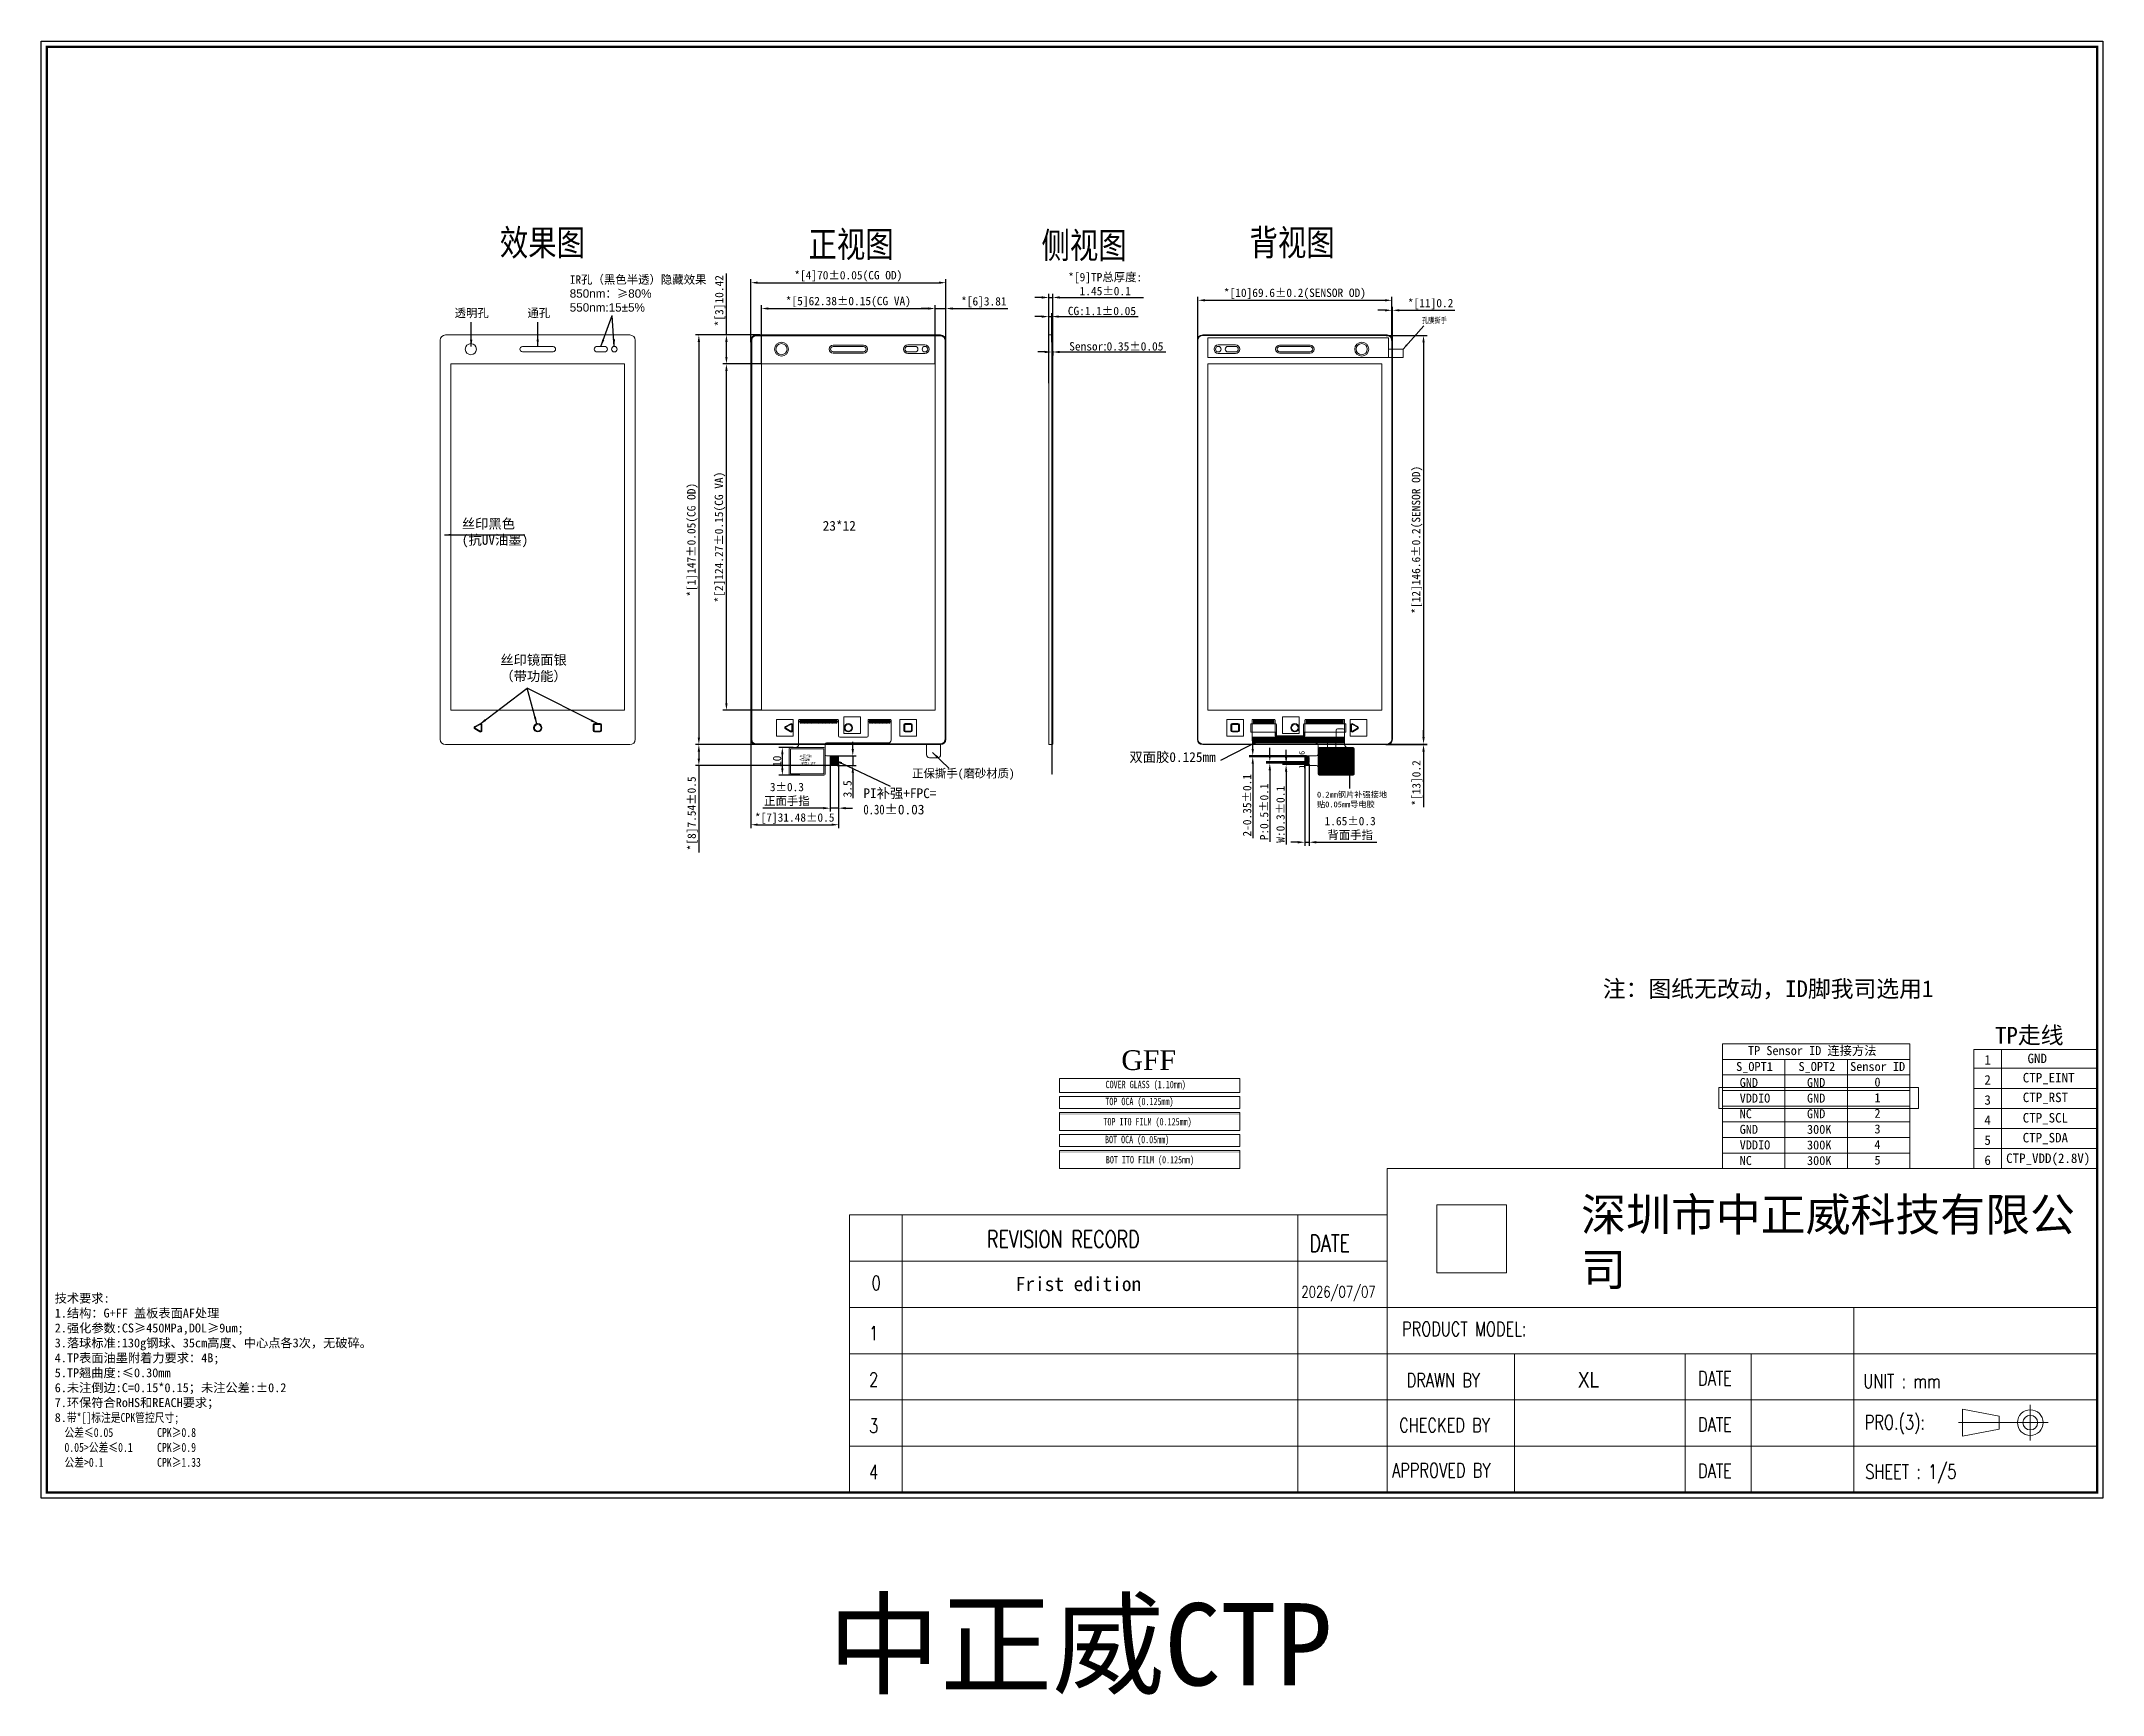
# Model space of a CAD drawing. Header units: inches. Extents: x 4091 to 6273, y -6229 to -5636.
# Drawn here: x 4091 to 4831, y -6229 to -5636 of the extents above; entities that cross this region are included whole.
import ezdxf

# ---------------------------------------------------------------- set-up
doc = ezdxf.new("R2010")
doc.units = ezdxf.units.IN
doc.header["$LTSCALE"] = 0.5
doc.header["$MEASUREMENT"] = 0
doc.header["$PDMODE"] = 35
doc.layers.get('0').update_dxf_attribs({"lineweight": 0})
doc.layers.get('Defpoints').update_dxf_attribs({"lineweight": 0})
for name, color, linetype, lineweight in [('COVER LENS', 6, 'Continuous', 0), ('DIM', 4, 'Continuous', 0), ('FPC', 35, 'Continuous', 0), ('SENSOR', 7, 'Continuous', 0), ('保护膜', 5, 'Continuous', 0)]:
    doc.layers.add(name, color=color, linetype=linetype, lineweight=lineweight)
doc.layers.add('OUTLINE', color=5, linetype='Continuous')
doc.styles.add('ROMANC', font='romanc.shx', dxfattribs={"bigfont": 'gbcbig.shx'})
doc.styles.get("Standard").update_dxf_attribs({"font": ''})
doc.styles.add('STYLE1', font='')
doc.styles.add('Times New Roman', font='times.ttf')
doc.styles.add('TITLE', font='arial.ttf')
doc.styles.add('仿宋', font='', dxfattribs={"height": 2.5})
doc.styles.add('宋体', font='', dxfattribs={"width": 0.8, "height": 3.5})
doc.styles.add('常规', font='')
doc.styles.get('Standard').set_extended_font_data('SimSun')
doc.styles.get('STYLE1').set_extended_font_data('SimSun')
doc.styles.get('仿宋').set_extended_font_data('FangSong_GB2312')
doc.styles.get('宋体').set_extended_font_data('SimSun')
doc.styles.get('常规').set_extended_font_data('SimSun')
doc.dimstyles.new('ISO-25-3.0', dxfattribs={"dimtxt": 3, "dimasz": 2.5, "dimexe": 1.25, "dimexo": 0, "dimgap": 0.4, "dimtad": 1, "dimdsep": 46, "dimtxsty": 'Standard', "dimcen": 2.5, "dimadec": 0, "dimazin": 0, "dimtfac": 1, "dimtmove": 0, "dimatfit": 3, "dimfxl": 1, "dimarcsym": 0})
doc.dimstyles.new('研发标准', dxfattribs={"dimtxt": 2.5, "dimasz": 2, "dimexe": 0.2, "dimexo": 0.2, "dimtad": 1, "dimzin": 1, "dimdsep": 46, "dimtxsty": '仿宋', "dimcen": 1, "dimclrd": 3, "dimclre": 3, "dimclrt": 3, "dimazin": 0, "dimtm": 1e-09, "dimtfac": 0.7, "dimtmove": 0, "dimatfit": 3, "dimfxl": 0.5, "dimtolj": 1, "dimlwd": 15, "dimlwe": 15, "dimarcsym": 0})
picture_1 = doc.add_image_def('image1.png', size_in_pixel=(78, 76))

msp = doc.modelspace()

# ---------------------------------------------------------------- texts
at = {"style": 'ROMANC', "width": 0.75}
for s, height, p in [('REVISION RECORD', 6.108118, (4430.1323, -6068.8999)), ('DATE', 6.10812, (4545.8844, -6070.4453)), ('0', 5.0901, (4388.6861, -6084.1488)), ('1', 5.0901, (4387.781, -6102.1623)), ('PRODUCT MODEL:', 5.090098, (4579.0854, -6100.6285)), ('2', 5.0901, (4387.781, -6118.7664)), ('DRAWN BY', 5.0901, (4580.7386, -6119.0094)), ('DATE', 5.0901, (4685.3459, -6118.3377)), ('UNIT : mm', 5.0901, (4744.6301, -6119.3614)), ('3', 5.0901, (4387.781, -6135.3706)), ('CHECKED BY', 5.0901, (4578.0607, -6135.148)), ('DATE', 5.0901, (4685.3459, -6134.9419)), ('PRO.(3):', 5.0901, (4745.1933, -6134.1542)), ('4', 5.0901, (4387.781, -6151.9748)), ('APPROVED BY', 5.090098, (4575.493, -6151.3582)), ('DATE', 5.0901, (4685.3459, -6151.5461)), ('SHEET : 1/5', 5.090098, (4745.3523, -6151.8325))]:
    msp.add_text(s, height=height, dxfattribs=at).set_placement(p)
at = {"color": 1, "style": 'ROMANC', "width": 0.75}
msp.add_text('2026/07/07', height=4.07208, dxfattribs=at).set_placement((4542.9338, -6086.8133))
at = {"color": 4, "lineweight": 0, "char_height": 7.785361, "width": 88.780538, "attachment_point": 1, "style": '宋体'}
for s, insert in [('{\\H1.2x;效果图}', (4255.2134, -5703.5679)), ('{\\H1.2x;正视图}', (4366.0158, -5704.1621)), ('{\\fSimSun|b0|i0|c134|p2;\\H1.2x;侧视图}', (4449.6634, -5704.5335)), ('{\\fSimSun|b0|i0|c134|p2;\\H1.2x;背视图}', (4524.3389, -5703.5394))]:
    msp.add_mtext(s, dxfattribs=dict(at, insert=insert))
at = {"color": 1, "insert": (4586.2305, -5735.118), "char_height": 2, "attachment_point": 1, "style": '宋体'}
msp.add_mtext('孔膜撕手', dxfattribs=at)
at = {"color": 254, "lineweight": 0, "insert": (4488.1353, -6001.671), "char_height": 7.0875, "attachment_point": 5, "style": 'Times New Roman'}
msp.add_mtext('GFF', dxfattribs=at)
at = {"color": 232, "lineweight": 0, "insert": (4487.0627, -6010.7125), "char_height": 2.646, "width": 64.680525, "attachment_point": 5, "style": '宋体'}
msp.add_mtext('COVER GLASS (1.10mm)', dxfattribs=at)
at = {"color": 52, "lineweight": 0, "char_height": 2.646, "width": 64.680525, "attachment_point": 5, "style": '宋体'}
for s, insert in [('TOP OCA (0.125mm)', (4484.8246, -6016.8034)), ('BOT OCA (0.05mm)', (4483.9973, -6030.4582))]:
    msp.add_mtext(s, dxfattribs=dict(at, insert=insert))
at = {"color": 181, "lineweight": 0, "char_height": 2.646, "width": 64.680525, "attachment_point": 5, "style": '宋体'}
for s, insert in [('TOP ITO FILM (0.125mm)', (4487.7368, -6024.062)), ('BOT ITO FILM (0.125mm)', (4488.6127, -6037.7168))]:
    msp.add_mtext(s, dxfattribs=dict(at, insert=insert))
at = {"color": 1, "insert": (4440.422, -6079.3993), "char_height": 5.090098, "width": 65.742149, "attachment_point": 1, "style": 'ROMANC'}
msp.add_mtext('{\\fSimSun|b0|i0|c134|p54;Frist edition}', dxfattribs=at)
at = {"color": 4, "lineweight": 0, "insert": (4095.4542, -6085.4286), "char_height": 3.213, "width": 154.485786, "attachment_point": 1}
msp.add_mtext('技术要求:\\P1.结构：G+FF 盖板表面AF处理\\P2.强化参数:CS≥{\\C1;450}MPa,DOL≥{\\C1;9}um;\\P3.落球标准:{\\C1;130}g钢球、{\\C1;35}cm高度、中心点各3次，无破碎。\\P4.TP表面油墨附着力要求：4B;\\P5.TP翘曲度:≤0.30mm\\P6.未注倒边:C=0.15*0.15；未注公差:±0.2\\P7.环保符合RoHS和REACH要求；\\P8.{\\fSimSun|b0|i0|c134|p2;\\W0.8;\\C256;带\\C1;*[]\\C256;标注是CPK管控尺寸;\\P\\C4;  公差≤0.05         CPK≥0.8\\P  0.05>公差≤0.1     CPK≥0.9      \\P  公差>0.1           CPK≥1.33}', dxfattribs=at)
at = {"style": 'TITLE', "width": 0.8, "flags": 8}
msp.add_attdef('XL', (4642.2308, -6119.1391), 'RH.L', height=5.5984, dxfattribs=at)
at = {"layer": 'DIM', "style": '宋体'}
for s, height, p in [('TP走线', 6.01051, (4791.9584, -5995.683)), ('1', 3.4161, (4788.1188, -6003.2197)), ('GND', 3.41608, (4803.6093, -6002.7079)), ('2', 3.4161, (4788.1188, -6010.4216)), ('CTP_EINT', 3.41608, (4801.8949, -6009.6244)), ('3', 3.4161, (4788.1188, -6017.6234)), ('CTP_RST', 3.41608, (4801.8941, -6016.6937)), ('4', 3.4161, (4788.1188, -6024.8252)), ('CTP_SCL', 3.41608, (4801.8758, -6024.0187)), ('5', 3.4161, (4788.1188, -6032.027)), ('CTP_SDA', 3.41608, (4801.871, -6031.1589)), ('6', 3.4161, (4788.1188, -6039.2288)), ('CTP_VDD(2.8V)', 3.416085, (4795.9266, -6038.5383))]:
    msp.add_text(s, height=height, dxfattribs=at).set_placement(p)
at = {"layer": 'DIM', "color": 1, "attachment_point": 1}
for s, insert, char_height, width in [('IR{\\fMicrosoft YaHei|b0|i0|c134|p34;孔（黑色半透）隐藏效果\\fArial|b0|i0|c134|p34;\\P\\fArial|b0|i0|c162|p34;850nm\\fMicrosoft YaHei|b0|i0|c134|p34;：}≥{\\fArial|b0|i0|c0|p34;80\\fArial|b0|i0|c162|p34;%\\fArial|b0|i0|c134|p34;\\P\\fArial|b0|i0|c162|p34;550nm:1\\fArial|b0|i0|c0|p34;5%%P5\\fArial|b0|i0|c162|p34;%}', (4280.3196, -5719.9963), 3, 48.742583), ('丝印黑色\\P(抗UV油墨)', (4241.5838, -5807.3397), 3.5, 26.362633), ('23*12', (4371.1197, -5808.1042), 3.5, 26.362633), ('丝印镜面银\\P（带功能）', (4255.3867, -5856.231), 3.5, 39.071469), ('双面胶0.125mm', (4481.2224, -5891.1117), 3.5, 39.071469), ('\\A1;{\\fSimSun|b0|i0|c134|p2;PI补强+FPC=\\P\\W0.8;0.30\\A0;\\W1;±0.03}', (4385.7364, -5904.0969), 3.5, 39.071469)]:
    msp.add_mtext(s, dxfattribs=dict(at, insert=insert, char_height=char_height, width=width))
at = {"layer": 'DIM', "color": 4, "char_height": 3, "attachment_point": 1}
for s, insert in [('透明孔', (4238.9773, -5731.9991)), ('通孔', (4265.1179, -5731.9991))]:
    msp.add_mtext_dynamic_manual_height_columns(s, width=32.273686, gutter_width=1, heights=[0], dxfattribs=dict(at, insert=insert))
at = {"layer": 'DIM', "color": 1, "insert": (4403.2237, -5897.2238), "char_height": 3, "attachment_point": 1}
msp.add_mtext_dynamic_manual_height_columns('正保撕手(磨砂材质)', width=39.077267, gutter_width=1, heights=[0], dxfattribs=at)
at = {"layer": 'DIM', "color": 1, "char_height": 2, "attachment_point": 1, "rotation": 90}
for s, insert in [('6', (4542.1241, -5892.0861)), ('1', (4542.1241, -5897.0472))]:
    msp.add_mtext_dynamic_manual_height_columns(s, width=32.273686, gutter_width=1, heights=[0], dxfattribs=dict(at, insert=insert))
at = {"layer": 'DIM', "insert": (4548.5541, -5905.2757), "char_height": 2.1, "width": 27.321695, "attachment_point": 1}
msp.add_mtext('0.2mm钢片补强接地\\P贴0.05mm导电胶', dxfattribs=at)
at = {"layer": 'DIM', "color": 1, "attachment_point": 1}
for s, insert, char_height, width, style in [('注：图纸无改动，ID脚我司选用1', (4651.1495, -5972.9894), 6, 454.343538, 'STYLE1'), ('VDDIO', (4700.278, -6013.6413), 3.2256, 44.284102, '常规'), ('GND', (4724.4357, -6013.6413), 3.2256, 44.284102, '常规'), ('1', (4748.6461, -6013.4989), 3.2256, 44.284102, '常规')]:
    msp.add_mtext(s, dxfattribs=dict(at, insert=insert, char_height=char_height, width=width, style=style))
at = {"layer": 'DIM', "char_height": 3.2256, "attachment_point": 1, "style": '常规'}
for s, insert, width in [('{\\fSimSun|b1|i0|c134|p2;TP Sensor ID 连接方法}', (4703.2475, -5996.5867), 68.99472), ('S_OPT1', (4699.0041, -6002.2989), 44.284102), ('S_OPT2', (4721.4041, -6002.2989), 44.284102), ('Sensor ID', (4739.9216, -6002.2989), 44.284102), ('VDDIO', (4700.278, -6030.4413), 44.284102), ('GND', (4700.278, -6024.8413), 44.284102), ('300K', (4724.4357, -6024.8413), 44.284102), ('300K', (4724.4357, -6030.4413), 44.284102), ('4', (4748.6461, -6030.2989), 44.284102), ('3', (4748.6461, -6024.6989), 44.284102), ('NC', (4700.278, -6036.0413), 44.284102), ('300K', (4724.4357, -6036.0413), 44.284102), ('5', (4748.6461, -6035.8989), 44.284102)]:
    msp.add_mtext(s, dxfattribs=dict(at, insert=insert, width=width))
at = {"layer": 'DIM', "color": 4, "char_height": 3.2256, "width": 44.284102, "attachment_point": 1, "style": '常规'}
for s, insert in [('GND', (4700.278, -6008.0413)), ('GND', (4724.4357, -6008.0413)), ('0', (4748.6461, -6007.8989)), ('NC', (4700.278, -6019.2413)), ('GND', (4724.4357, -6019.2413)), ('2', (4748.6461, -6019.0989))]:
    msp.add_mtext(s, dxfattribs=dict(at, insert=insert))
at = {"layer": 'DIM', "color": 30, "attachment_point": 1, "style": 'STYLE1'}
for s, insert, char_height, width in [('深圳市中正威科技有限公司', (4643.3746, -6051.127), 11.81313, 181.737415), ('中正威CTP', (4372.9646, -6196.4954), 29.53283, 454.343538)]:
    msp.add_mtext(s, dxfattribs=dict(at, insert=insert, char_height=char_height, width=width))
at = {"layer": 'FPC', "color": 32, "char_height": 0.2, "attachment_point": 1}
for s, insert in [('G', (4363.0473, -5879.9305)), ('K', (4363.5473, -5879.9305)), ('K', (4375.5473, -5879.9305)), ('G', (4376.0473, -5879.9305)), ('G', (4387.985, -5879.9305)), ('K', (4388.485, -5879.9305)), ('G', (4394.985, -5879.9305))]:
    msp.add_mtext_dynamic_manual_height_columns(s, width=0.113103, gutter_width=1, heights=[0], dxfattribs=dict(at, insert=insert))
at = {"layer": 'FPC', "linetype": 'Continuous', "char_height": 0.2, "attachment_point": 3}
for s, insert in [('G', (4525.9599, -5879.9305)), ('K', (4532.4599, -5879.9305)), ('G', (4532.9599, -5879.9305)), ('G', (4544.8976, -5879.9305)), ('K', (4545.3976, -5879.9305)), ('K', (4557.3976, -5879.9305)), ('G', (4557.8976, -5879.9305))]:
    msp.add_mtext_dynamic_manual_height_columns(s, width=0.113103, gutter_width=1, heights=[0], dxfattribs=dict(at, insert=insert))
at = {"layer": 'FPC', "linetype": 'ByBlock', "insert": (4362.7569, -5892.0763), "char_height": 0.78, "width": 22.854, "attachment_point": 1}
msp.add_mtext('IC{\\fSimSun|b0|i0|c134|p2;区点胶\\P+高温胶\\P},{\\fSimSun|b0|i0|c134|p2;总高}1.2MM', dxfattribs=at)

# ---------------------------------------------------------------- blocks, each defined once
blk = doc.blocks.new('*D83')
at = {"layer": 'Defpoints', "color": 0}
for p in [(4336.56, -5751.79), (4349.14, -5751.79), (4349.14, -5876.06)]:
    blk.add_point(p, dxfattribs=at)
at = {"layer": 'DIM', "color": 0, "lineweight": -2}
for p, q in [((4349.14, -5751.79), (4335.31, -5751.79)), ((4336.56, -5873.56), (4336.56, -5754.29)), ((4349.14, -5876.06), (4335.31, -5876.06))]:
    blk.add_line(p, q, dxfattribs=at)
at = {"layer": 'DIM', "color": 0}
for points in [[(4336.15, -5754.29), (4336.98, -5754.29), (4336.56, -5751.79)], [(4336.15, -5873.56), (4336.98, -5873.56), (4336.56, -5876.06)]]:
    blk.add_solid(points, dxfattribs=at)
at = {"layer": 'DIM', "color": 0, "insert": (4334.26, -5813.92), "char_height": 3, "attachment_point": 5, "rotation": 90}
blk.add_mtext('{\\C1;*[2]124.27%%P0.15(CG VA)}', dxfattribs=at)
blk = doc.blocks.new('*D84')
at = {"layer": 'Defpoints', "color": 0}
for p in [(4348.52, -5741.37), (4326.67, -5888.37), (4347.79, -5888.37)]:
    blk.add_point(p, dxfattribs=at)
at = {"layer": 'DIM', "color": 0, "lineweight": -2}
for p, q in [((4348.52, -5741.37), (4325.42, -5741.37)), ((4326.67, -5743.87), (4326.67, -5885.87)), ((4347.79, -5888.37), (4325.42, -5888.37))]:
    blk.add_line(p, q, dxfattribs=at)
at = {"layer": 'DIM', "color": 0}
for points in [[(4326.25, -5743.87), (4327.09, -5743.87), (4326.67, -5741.37)], [(4326.25, -5885.87), (4327.09, -5885.87), (4326.67, -5888.37)]]:
    blk.add_solid(points, dxfattribs=at)
at = {"layer": 'DIM', "color": 0, "insert": (4324.37, -5814.87), "char_height": 3, "attachment_point": 5, "rotation": 90}
blk.add_mtext('{\\C1;*[1]}147%%P0.05(CG OD)', dxfattribs=at)
blk = doc.blocks.new('*D85')
at = {"layer": 'Defpoints', "color": 0}
for p in [(4411.52, -5731.89), (4349.14, -5751.79), (4411.52, -5751.79)]:
    blk.add_point(p, dxfattribs=at)
at = {"layer": 'DIM', "color": 0, "lineweight": -2}
for p, q in [((4349.14, -5751.79), (4349.14, -5730.64)), ((4351.64, -5731.89), (4409.02, -5731.89)), ((4411.52, -5751.79), (4411.52, -5730.64))]:
    blk.add_line(p, q, dxfattribs=at)
at = {"layer": 'DIM', "color": 0}
for points in [[(4351.64, -5731.48), (4351.64, -5732.31), (4349.14, -5731.89)], [(4409.02, -5731.48), (4409.02, -5732.31), (4411.52, -5731.89)]]:
    blk.add_solid(points, dxfattribs=at)
at = {"layer": 'DIM', "color": 0, "insert": (4380.33, -5729.59), "char_height": 3, "attachment_point": 5}
blk.add_mtext('{\\C1;*[5]62.38%%P0.15(CG VA)}', dxfattribs=at)
blk = doc.blocks.new('*D86')
at = {"layer": 'Defpoints', "color": 0}
for p in [(4415.33, -5722.63), (4345.33, -5743.92), (4415.33, -5744.12)]:
    blk.add_point(p, dxfattribs=at)
at = {"layer": 'DIM', "color": 0, "lineweight": -2}
for p, q in [((4345.33, -5743.92), (4345.33, -5721.38)), ((4347.83, -5722.63), (4412.83, -5722.63)), ((4415.33, -5744.12), (4415.33, -5721.38))]:
    blk.add_line(p, q, dxfattribs=at)
at = {"layer": 'DIM', "color": 0}
for points in [[(4347.83, -5722.21), (4347.83, -5723.04), (4345.33, -5722.63)], [(4412.83, -5722.21), (4412.83, -5723.04), (4415.33, -5722.63)]]:
    blk.add_solid(points, dxfattribs=at)
at = {"layer": 'DIM', "color": 0, "insert": (4380.33, -5720.33), "char_height": 3, "attachment_point": 5}
blk.add_mtext('{\\C1;*[4]}70%%P0.05(CG OD)', dxfattribs=at)
blk = doc.blocks.new('*D87')
at = {"layer": 'Defpoints', "color": 0}
for p in [(4415.33, -5731.89), (4415.33, -5744.12), (4411.52, -5751.79)]:
    blk.add_point(p, dxfattribs=at)
at = {"layer": 'DIM', "color": 0, "lineweight": -2}
for p, q in [((4409.02, -5731.89), (4406.52, -5731.89)), ((4411.52, -5751.79), (4411.52, -5730.64)), ((4411.52, -5731.89), (4415.33, -5731.89)), ((4415.33, -5744.12), (4415.33, -5730.64)), ((4417.83, -5731.89), (4437.61, -5731.89))]:
    blk.add_line(p, q, dxfattribs=at)
at = {"layer": 'DIM', "color": 0}
for points in [[(4409.02, -5731.48), (4409.02, -5732.31), (4411.52, -5731.89)], [(4417.83, -5731.48), (4417.83, -5732.31), (4415.33, -5731.89)]]:
    blk.add_solid(points, dxfattribs=at)
at = {"layer": 'DIM', "color": 0, "insert": (4428.97, -5729.64), "char_height": 3, "attachment_point": 5}
blk.add_mtext('{\\C1;*[6]3.81}', dxfattribs=at)
blk = doc.blocks.new('*D88')
at = {"layer": 'Defpoints', "color": 0}
for p in [(4336.56, -5741.37), (4348.52, -5741.37), (4349.14, -5751.79)]:
    blk.add_point(p, dxfattribs=at)
at = {"layer": 'DIM', "color": 0, "lineweight": -2}
for p, q in [((4336.56, -5741.37), (4336.56, -5719.29)), ((4348.52, -5741.37), (4335.31, -5741.37)), ((4336.56, -5749.29), (4336.56, -5743.87)), ((4349.14, -5751.79), (4335.31, -5751.79))]:
    blk.add_line(p, q, dxfattribs=at)
at = {"layer": 'DIM', "color": 0}
for points in [[(4336.15, -5743.87), (4336.98, -5743.87), (4336.56, -5741.37)], [(4336.15, -5749.29), (4336.98, -5749.29), (4336.56, -5751.79)]]:
    blk.add_solid(points, dxfattribs=at)
at = {"layer": 'DIM', "color": 0, "insert": (4334.31, -5729.08), "char_height": 3, "attachment_point": 5, "rotation": 90}
blk.add_mtext('{\\C1;*[3]10.42}', dxfattribs=at)
blk = doc.blocks.new('*D89')
at = {"layer": 'Defpoints', "color": 0}
for p in [(4575.42, -5728.93), (4505.82, -5743.49), (4575.42, -5743.33)]:
    blk.add_point(p, dxfattribs=at)
at = {"layer": 'DIM', "color": 0, "lineweight": -2}
for p, q in [((4505.82, -5743.49), (4505.82, -5727.68)), ((4508.32, -5728.93), (4572.92, -5728.93)), ((4575.42, -5743.33), (4575.42, -5727.68))]:
    blk.add_line(p, q, dxfattribs=at)
at = {"layer": 'DIM', "color": 0}
for points in [[(4508.32, -5728.52), (4508.32, -5729.35), (4505.82, -5728.93)], [(4572.92, -5728.52), (4572.92, -5729.35), (4575.42, -5728.93)]]:
    blk.add_solid(points, dxfattribs=at)
at = {"layer": 'DIM', "color": 0, "insert": (4540.62, -5726.63), "char_height": 3, "attachment_point": 5}
blk.add_mtext('{\\C1;*[10]}69.6%%P0.2(SENSOR OD)', dxfattribs=at)
blk = doc.blocks.new('*D90')
at = {"layer": 'Defpoints', "color": 0}
for p in [(4573.38, -5741.57), (4573.53, -5888.17), (4586.8, -5888.17)]:
    blk.add_point(p, dxfattribs=at)
at = {"layer": 'DIM', "color": 0, "lineweight": -2}
for p, q in [((4573.38, -5741.57), (4588.05, -5741.57)), ((4586.8, -5744.07), (4586.8, -5885.67)), ((4573.53, -5888.17), (4588.05, -5888.17))]:
    blk.add_line(p, q, dxfattribs=at)
at = {"layer": 'DIM', "color": 0}
for points in [[(4586.38, -5744.07), (4587.21, -5744.07), (4586.8, -5741.57)], [(4586.38, -5885.67), (4587.21, -5885.67), (4586.8, -5888.17)]]:
    blk.add_solid(points, dxfattribs=at)
at = {"layer": 'DIM', "color": 0, "insert": (4584.5, -5814.87), "char_height": 3, "attachment_point": 5, "rotation": 90}
blk.add_mtext('{\\C1;*[12]}146.6%%P0.2(SENSOR OD)', dxfattribs=at)
blk = doc.blocks.new('*D91')
at = {"layer": 'Defpoints', "color": 0}
for p in [(4575.62, -5732.53), (4575.42, -5743.33), (4575.62, -5743.27)]:
    blk.add_point(p, dxfattribs=at)
at = {"layer": 'DIM', "color": 0, "lineweight": -2}
for p, q in [((4572.92, -5732.53), (4570.42, -5732.53)), ((4575.42, -5743.33), (4575.42, -5731.28)), ((4575.42, -5732.53), (4575.62, -5732.53)), ((4575.62, -5743.27), (4575.62, -5731.28)), ((4578.12, -5732.53), (4598.07, -5732.53))]:
    blk.add_line(p, q, dxfattribs=at)
at = {"layer": 'DIM', "color": 0}
for points in [[(4572.92, -5732.11), (4572.92, -5732.94), (4575.42, -5732.53)], [(4578.12, -5732.11), (4578.12, -5732.94), (4575.62, -5732.53)]]:
    blk.add_solid(points, dxfattribs=at)
at = {"layer": 'DIM', "color": 0, "insert": (4589.34, -5730.28), "char_height": 3, "attachment_point": 5}
blk.add_mtext('{\\C1;*[11]}0.2', dxfattribs=at)
blk = doc.blocks.new('*D92')
at = {"layer": 'Defpoints', "color": 0}
for p in [(4573.22, -5888.37), (4573.53, -5888.17), (4586.8, -5888.17)]:
    blk.add_point(p, dxfattribs=at)
at = {"layer": 'DIM', "color": 0, "lineweight": -2}
for p, q in [((4573.22, -5888.37), (4588.05, -5888.37)), ((4573.53, -5888.17), (4588.05, -5888.17)), ((4586.8, -5885.67), (4586.8, -5883.17)), ((4586.8, -5888.17), (4586.8, -5888.37)), ((4586.8, -5890.87), (4586.8, -5910.87))]:
    blk.add_line(p, q, dxfattribs=at)
at = {"layer": 'DIM', "color": 0}
for points in [[(4586.38, -5885.67), (4587.21, -5885.67), (4586.8, -5888.17)], [(4586.38, -5890.87), (4587.21, -5890.87), (4586.8, -5888.37)]]:
    blk.add_solid(points, dxfattribs=at)
at = {"layer": 'DIM', "color": 0, "insert": (4584.55, -5902.15), "char_height": 3, "attachment_point": 5, "rotation": 90}
blk.add_mtext('{\\C1;*[13]}0.2', dxfattribs=at)
blk = doc.blocks.new('*D101')
at = {"layer": 'Defpoints', "color": 0}
for p in [(4453.35, -5734.79), (4452.25, -5743.92), (4453.35, -5743.92)]:
    blk.add_point(p, dxfattribs=at)
at = {"layer": 'DIM', "color": 0, "lineweight": -2}
for p, q in [((4449.75, -5734.79), (4447.25, -5734.79)), ((4452.25, -5743.92), (4452.25, -5733.54)), ((4452.25, -5734.79), (4453.35, -5734.79)), ((4453.35, -5743.92), (4453.35, -5733.54)), ((4455.85, -5734.79), (4484.35, -5734.79))]:
    blk.add_line(p, q, dxfattribs=at)
at = {"layer": 'DIM', "color": 0}
for points in [[(4449.75, -5734.37), (4449.75, -5735.2), (4452.25, -5734.79)], [(4455.85, -5734.37), (4455.85, -5735.2), (4453.35, -5734.79)]]:
    blk.add_solid(points, dxfattribs=at)
at = {"layer": 'DIM', "color": 0, "insert": (4471.35, -5732.78), "char_height": 3, "attachment_point": 5}
blk.add_mtext('CG:1.1%%P0.05', dxfattribs=at)
blk = doc.blocks.new('*D102')
at = {"layer": 'Defpoints', "color": 0}
for p in [(4453.35, -5747.21), (4453.7, -5747.21), (4453.7, -5747.49)]:
    blk.add_point(p, dxfattribs=at)
at = {"layer": 'DIM', "color": 0, "lineweight": -2}
for p, q in [((4450.85, -5747.49), (4448.35, -5747.49)), ((4453.35, -5747.21), (4453.35, -5748.74)), ((4453.35, -5747.49), (4453.7, -5747.49)), ((4453.7, -5747.21), (4453.7, -5748.74)), ((4456.2, -5747.49), (4494.35, -5747.49))]:
    blk.add_line(p, q, dxfattribs=at)
at = {"layer": 'DIM', "color": 0}
for points in [[(4450.85, -5747.07), (4450.85, -5747.91), (4453.35, -5747.49)], [(4456.2, -5747.07), (4456.2, -5747.91), (4453.7, -5747.49)]]:
    blk.add_solid(points, dxfattribs=at)
at = {"layer": 'DIM', "color": 0, "insert": (4476.52, -5745.48), "char_height": 3, "attachment_point": 5}
blk.add_mtext('Sensor{\\fArial|b0|i0|c178|p34;:}0.35%%P0.05', dxfattribs=at)
blk = doc.blocks.new('*D103')
at = {"layer": 'Defpoints', "color": 0}
for p in [(4453.7, -5727.92), (4452.25, -5758.63), (4453.7, -5758.63)]:
    blk.add_point(p, dxfattribs=at)
at = {"layer": 'DIM', "color": 0, "lineweight": -2}
for p, q in [((4452.25, -5758.63), (4452.25, -5726.67)), ((4453.7, -5758.63), (4453.7, -5726.67)), ((4449.75, -5727.92), (4447.25, -5727.92)), ((4452.25, -5727.92), (4453.7, -5727.92)), ((4456.2, -5727.92), (4486.29, -5727.92))]:
    blk.add_line(p, q, dxfattribs=at)
at = {"layer": 'DIM', "color": 0}
for points in [[(4449.75, -5727.5), (4449.75, -5728.34), (4452.25, -5727.92)], [(4456.2, -5727.5), (4456.2, -5728.34), (4453.7, -5727.92)]]:
    blk.add_solid(points, dxfattribs=at)
at = {"layer": 'DIM', "color": 0, "insert": (4472.53, -5723.15), "char_height": 3, "attachment_point": 5}
blk.add_mtext('{\\C1;*[9]}TP总厚{\\A1;\\C1;度}:\\P1.45%%P0.1', dxfattribs=at)
blk = doc.blocks.new('*D93')
at = {"layer": 'Defpoints', "color": 0}
for p in [(4345.33, -5886.3), (4376.81, -5894.93), (4376.81, -5917.14)]:
    blk.add_point(p, dxfattribs=at)
at = {"layer": 'DIM', "color": 0, "lineweight": -2}
for p, q in [((4345.33, -5886.3), (4345.33, -5918.39)), ((4376.81, -5894.93), (4376.81, -5918.39)), ((4347.83, -5917.14), (4374.31, -5917.14))]:
    blk.add_line(p, q, dxfattribs=at)
at = {"layer": 'DIM', "color": 0}
for points in [[(4347.83, -5916.72), (4347.83, -5917.55), (4345.33, -5917.14)], [(4374.31, -5916.72), (4374.31, -5917.55), (4376.81, -5917.14)]]:
    blk.add_solid(points, dxfattribs=at)
at = {"layer": 'DIM', "color": 0, "insert": (4361.07, -5914.89), "char_height": 3, "attachment_point": 5}
blk.add_mtext('{\\C1;*[7]31.48%%P0.5}', dxfattribs=at)
blk = doc.blocks.new('*D94')
at = {"layer": 'Defpoints', "color": 0}
for p in [(4326.67, -5888.37), (4350.27, -5888.37), (4375.96, -5895.92)]:
    blk.add_point(p, dxfattribs=at)
at = {"layer": 'DIM', "color": 0, "lineweight": -2}
for p, q in [((4350.27, -5888.37), (4325.42, -5888.37)), ((4375.96, -5895.92), (4325.42, -5895.92)), ((4326.67, -5890.87), (4326.67, -5893.42)), ((4326.67, -5895.92), (4326.67, -5927.12))]:
    blk.add_line(p, q, dxfattribs=at)
at = {"layer": 'DIM', "color": 0}
for points in [[(4326.25, -5890.87), (4327.09, -5890.87), (4326.67, -5888.37)], [(4326.25, -5893.42), (4327.09, -5893.42), (4326.67, -5895.92)]]:
    blk.add_solid(points, dxfattribs=at)
at = {"layer": 'DIM', "color": 0, "insert": (4324.42, -5913.06), "char_height": 3, "attachment_point": 5, "rotation": 90}
blk.add_mtext('{\\C1;*[8]}7.54%%P0.5', dxfattribs=at)
blk = doc.blocks.new('*D95')
at = {"layer": 'Defpoints', "color": 0}
for p in [(4376.29, -5892.42), (4376.29, -5895.92), (4381.92, -5895.92)]:
    blk.add_point(p, dxfattribs=at)
at = {"layer": 'DIM', "color": 0, "lineweight": -2}
for p, q in [((4381.92, -5889.92), (4381.92, -5887.42)), ((4376.29, -5892.42), (4383.17, -5892.42)), ((4376.29, -5895.92), (4383.17, -5895.92)), ((4381.92, -5892.42), (4381.92, -5895.92)), ((4381.92, -5898.42), (4381.92, -5907.62))]:
    blk.add_line(p, q, dxfattribs=at)
at = {"layer": 'DIM', "color": 0}
for points in [[(4381.5, -5889.92), (4382.34, -5889.92), (4381.92, -5892.42)], [(4381.5, -5898.42), (4382.34, -5898.42), (4381.92, -5895.92)]]:
    blk.add_solid(points, dxfattribs=at)
at = {"layer": 'DIM', "color": 0, "insert": (4380.02, -5904.27), "char_height": 3, "attachment_point": 5, "rotation": 90}
blk.add_mtext('3.5', dxfattribs=at)
blk = doc.blocks.new('*D96')
at = {"layer": 'Defpoints', "color": 0}
for p in [(4373.81, -5895.41), (4376.81, -5894.93), (4376.81, -5911.2)]:
    blk.add_point(p, dxfattribs=at)
at = {"layer": 'DIM', "color": 0, "lineweight": -2}
for p, q in [((4373.81, -5895.41), (4373.81, -5912.45)), ((4376.81, -5894.93), (4376.81, -5912.45)), ((4371.31, -5911.2), (4349.61, -5911.2)), ((4376.81, -5911.2), (4373.81, -5911.2)), ((4379.31, -5911.2), (4381.81, -5911.2))]:
    blk.add_line(p, q, dxfattribs=at)
at = {"layer": 'DIM', "color": 0}
for points in [[(4371.31, -5910.78), (4371.31, -5911.61), (4373.81, -5911.2)], [(4379.31, -5910.78), (4379.31, -5911.61), (4376.81, -5911.2)]]:
    blk.add_solid(points, dxfattribs=at)
at = {"layer": 'DIM', "color": 0, "insert": (4358.28, -5906.27), "char_height": 3, "attachment_point": 5}
blk.add_mtext('3%%p0.3\\P正面手指', dxfattribs=at)
blk = doc.blocks.new('*D97')
at = {"layer": 'Defpoints', "color": 0}
for p in [(4525.49, -5892.42), (4544.28, -5892.77), (4544.79, -5892.42)]:
    blk.add_point(p, dxfattribs=at)
at = {"layer": 'DIM', "color": 0, "lineweight": -2}
for p, q in [((4525.49, -5889.92), (4525.49, -5887.42)), ((4544.79, -5892.42), (4524.24, -5892.42)), ((4544.28, -5892.77), (4524.24, -5892.77)), ((4525.49, -5892.42), (4525.49, -5892.77)), ((4525.49, -5895.27), (4525.49, -5921.97))]:
    blk.add_line(p, q, dxfattribs=at)
at = {"layer": 'DIM', "color": 0}
for points in [[(4525.08, -5889.92), (4525.91, -5889.92), (4525.49, -5892.42)], [(4525.08, -5895.27), (4525.91, -5895.27), (4525.49, -5892.77)]]:
    blk.add_solid(points, dxfattribs=at)
at = {"layer": 'DIM', "color": 0, "insert": (4523.48, -5910.16), "char_height": 3, "attachment_point": 5, "rotation": 90}
blk.add_mtext('2-0.35%%P0.1', dxfattribs=at)
blk = doc.blocks.new('*D98')
at = {"layer": 'Defpoints', "color": 0}
for p in [(4531.61, -5894.57), (4544.28, -5894.57), (4544.28, -5895.07)]:
    blk.add_point(p, dxfattribs=at)
at = {"layer": 'DIM', "color": 0, "lineweight": -2}
for p, q in [((4531.61, -5892.07), (4531.61, -5889.57)), ((4544.28, -5894.57), (4530.36, -5894.57)), ((4544.28, -5895.07), (4530.36, -5895.07)), ((4531.61, -5894.57), (4531.61, -5895.07)), ((4531.61, -5897.57), (4531.61, -5923.32))]:
    blk.add_line(p, q, dxfattribs=at)
at = {"layer": 'DIM', "color": 0}
for points in [[(4531.2, -5892.07), (4532.03, -5892.07), (4531.61, -5894.57)], [(4531.2, -5897.57), (4532.03, -5897.57), (4531.61, -5895.07)]]:
    blk.add_solid(points, dxfattribs=at)
at = {"layer": 'DIM', "color": 0, "insert": (4529.6, -5912.52), "char_height": 3, "attachment_point": 5, "rotation": 90}
blk.add_mtext('P:0.5%%P0.1', dxfattribs=at)
blk = doc.blocks.new('*D99')
at = {"layer": 'Defpoints', "color": 0}
for p in [(4537.47, -5895.27), (4544.28, -5895.27), (4544.47, -5895.57)]:
    blk.add_point(p, dxfattribs=at)
at = {"layer": 'DIM', "color": 0, "lineweight": -2}
for p, q in [((4537.47, -5892.77), (4537.47, -5890.27)), ((4544.28, -5895.27), (4536.22, -5895.27)), ((4544.47, -5895.57), (4536.22, -5895.57)), ((4537.47, -5895.27), (4537.47, -5895.57)), ((4537.47, -5898.07), (4537.47, -5924.23))]:
    blk.add_line(p, q, dxfattribs=at)
at = {"layer": 'DIM', "color": 0}
for points in [[(4537.06, -5892.77), (4537.89, -5892.77), (4537.47, -5895.27)], [(4537.06, -5898.07), (4537.89, -5898.07), (4537.47, -5895.57)]]:
    blk.add_solid(points, dxfattribs=at)
at = {"layer": 'DIM', "color": 0, "insert": (4535.47, -5913.4), "char_height": 3, "attachment_point": 5, "rotation": 90}
blk.add_mtext('W:0.3%%P0.1', dxfattribs=at)
blk = doc.blocks.new('*D100')
at = {"layer": 'Defpoints', "color": 0}
for p in [(4544.13, -5895.72), (4545.78, -5895.57), (4545.78, -5923.43)]:
    blk.add_point(p, dxfattribs=at)
at = {"layer": 'DIM', "color": 0, "lineweight": -2}
for p, q in [((4544.13, -5895.72), (4544.13, -5924.68)), ((4545.78, -5895.57), (4545.78, -5924.68)), ((4541.63, -5923.43), (4539.13, -5923.43)), ((4544.13, -5923.43), (4545.78, -5923.43)), ((4548.28, -5923.43), (4570.09, -5923.43))]:
    blk.add_line(p, q, dxfattribs=at)
at = {"layer": 'DIM', "color": 0}
for points in [[(4541.63, -5923.01), (4541.63, -5923.85), (4544.13, -5923.43)], [(4548.28, -5923.01), (4548.28, -5923.85), (4545.78, -5923.43)]]:
    blk.add_solid(points, dxfattribs=at)
at = {"layer": 'DIM', "color": 0, "insert": (4560.46, -5918.5), "char_height": 3, "attachment_point": 5}
blk.add_mtext('1.65%%P0.3\\P背面手指', dxfattribs=at)
blk = doc.blocks.new('*D104')
at = {"layer": 'Defpoints', "color": 0}
for p in [(4356.64, -5889.37), (4360.51, -5889.37), (4362.87, -5899.37)]:
    blk.add_point(p, dxfattribs=at)
at = {"layer": 'DIM', "color": 0, "lineweight": -2}
for p, q in [((4360.51, -5889.37), (4355.39, -5889.37)), ((4356.64, -5896.87), (4356.64, -5891.87)), ((4362.87, -5899.37), (4355.39, -5899.37))]:
    blk.add_line(p, q, dxfattribs=at)
at = {"layer": 'DIM', "color": 0}
for points in [[(4356.22, -5891.87), (4357.05, -5891.87), (4356.64, -5889.37)], [(4356.22, -5896.87), (4357.05, -5896.87), (4356.64, -5899.37)]]:
    blk.add_solid(points, dxfattribs=at)
at = {"layer": 'DIM', "color": 0, "insert": (4354.74, -5894.37), "char_height": 3, "attachment_point": 5, "rotation": 90}
blk.add_mtext('{\\C1;10}', dxfattribs=at)

# ---------------------------------------------------------------- dimensions: what is measured, and where the dimension line sits
at = {"layer": 'DIM'}
for base, p1, p2, text, picture, middle in [((4336.5645, -5741.3747), (4349.1369, -5751.7907), (4348.5244, -5741.3747), '{\\C1;*[3]<>}', '*D88', (4334.3145, -5729.083)), ((4326.6684, -5888.3747), (4348.5244, -5741.3747), (4347.7872, -5888.3747), '{\\C1;*[1]}<>%%P0.05(CG OD)', '*D84', (4324.3684, -5814.8747)), ((4586.7962, -5888.1747), (4573.3752, -5741.5747), (4573.5308, -5888.1747), '{\\C1;*[12]}<>%%P0.2(SENSOR OD)', '*D90', (4584.4962, -5814.8747)), ((4336.5645, -5751.7907), (4349.1369, -5876.0587), (4349.1369, -5751.7907), '{\\C1;*[2]<>%%P0.15(CG VA)}', '*D83', (4334.2645, -5813.9247)), ((4356.6371, -5889.3747), (4362.8693, -5899.3747), (4360.5076, -5889.3747), '{\\C1;<>}', '*D104', (4354.7371, -5894.3747))]:
    dim = msp.add_linear_dim(base=base, p1=p1, p2=p2, angle=90, text=text, dimstyle='ISO-25-3.0', override={"dimfxl": 0.8}, dxfattribs=at)
    dim.commit()
    dim.dimension.update_dxf_attribs({"geometry": picture, "text_midpoint": middle})
for base, p1, p2, text, override, picture, middle in [((4415.3289, -5722.6269), (4345.3289, -5743.9181), (4415.3289, -5744.1184), '{\\C1;*[4]}<>%%P0.05(CG OD)', {"dimfxl": 0.8}, '*D86', (4380.3289, -5720.3269)), ((4411.5209, -5731.8945), (4349.1369, -5751.7907), (4411.5209, -5751.7907), '{\\C1;*[5]<>%%P0.15(CG VA)}', {"dimfxl": 0.8}, '*D85', (4380.3289, -5729.5945)), ((4415.3289, -5731.8945), (4411.5209, -5751.7907), (4415.3289, -5744.1184), '{\\C1;*[6]<>}', {"dimfxl": 0.8}, '*D87', (4428.9706, -5729.6445)), ((4575.416, -5728.9337), (4505.816, -5743.4886), (4575.416, -5743.3312), '{\\C1;*[10]}<>%%P0.2(SENSOR OD)', {"dimfxl": 0.8}, '*D89', (4540.616, -5726.6337)), ((4453.3496, -5734.7883), (4452.2496, -5743.9193), (4453.3496, -5743.9193), 'CG:<>%%P0.05', {"dimfxl": 0.8}, '*D101', (4471.3496, -5732.78)), ((4575.616, -5732.5253), (4575.416, -5743.3312), (4575.616, -5743.2747), '{\\C1;*[11]}<>', {"dimfxl": 0.8}, '*D91', (4589.341, -5730.2753)), ((4453.6996, -5747.4911), (4453.3496, -5747.2077), (4453.6996, -5747.2077), 'Sensor{\\fArial|b0|i0|c178|p34;:}<>%%P0.05', {"dimdec": 3, "dimfxl": 0.8}, '*D102', (4476.5235, -5745.4827))]:
    dim = msp.add_linear_dim(base=base, p1=p1, p2=p2, text=text, dimstyle='ISO-25-3.0', override=override, dxfattribs=at)
    dim.commit()
    dim.dimension.update_dxf_attribs({"geometry": picture, "text_midpoint": middle})
for base, p1, p2, text, override, picture, middle in [((4453.6996, -5727.92), (4452.2496, -5758.6346), (4453.6996, -5758.6346), '{\\C1;*[9]}TP总厚{\\A1;\\C1;度}:\\P<>%%P0.1', {"dimdec": 3, "dimfxl": 0.8}, '*D103', (4472.5326, -5727.92)), ((4376.8106, -5917.1379), (4345.3289, -5886.2983), (4376.8106, -5894.9274), '{\\C1;*[7]<>%%P0.5}', {"dimfxl": 0.8}, '*D93', (4361.0698, -5917.1379)), ((4376.8106, -5911.1981), (4373.8106, -5895.4087), (4376.8106, -5894.9274), '<>%%p0.3\\P正面手指', {"dimfxl": 0.8}, '*D96', (4358.2776, -5911.1981)), ((4545.7844, -5923.4304), (4544.1344, -5895.7168), (4545.7844, -5895.5668), '<>%%P0.3\\P背面手指', {"dimfxl": 0.8}, '*D100', (4560.4609, -5923.4304))]:
    dim = msp.add_linear_dim(base=base, p1=p1, p2=p2, text=text, dimstyle='ISO-25-3.0', override=override, dxfattribs=at)
    dim.commit()
    dim.dimension.update_dxf_attribs({"geometry": picture, "text_midpoint": middle, "dimtype": 160})
for base, p1, p2, angle, text, picture, middle in [((4326.6684, -5888.3747), (4375.9586, -5895.9168), (4350.2686, -5888.3747), 270, '{\\C1;*[8]}<>%%P0.5', '*D94', (4326.6684, -5913.0597)), ((4525.4924, -5892.4168), (4544.2844, -5892.7668), (4544.7872, -5892.4168), 270, '2-<>%%P0.1', '*D97', (4525.4924, -5910.1597)), ((4531.6127, -5894.5668), (4544.2844, -5895.0668), (4544.2844, -5894.5668), 270, 'P:<>%%P0.1', '*D98', (4531.6127, -5912.5181)), ((4537.4734, -5895.2668), (4544.4711, -5895.5668), (4544.2844, -5895.2668), 270, 'W:<>%%P0.1', '*D99', (4537.4734, -5913.4014)), ((4586.7962, -5888.1747), (4573.2219, -5888.3747), (4573.5308, -5888.1747), 90, '{\\C1;*[13]}<>', '*D92', (4586.7962, -5902.1462))]:
    dim = msp.add_linear_dim(base=base, p1=p1, p2=p2, angle=angle, text=text, dimstyle='ISO-25-3.0', override={"dimfxl": 0.8}, dxfattribs=at)
    dim.commit()
    dim.dimension.update_dxf_attribs({"geometry": picture, "text_midpoint": middle, "dimtype": 160})
dim = msp.add_linear_dim(base=(4381.9197, -5895.9168), p1=(4376.2868, -5892.4168), p2=(4376.2868, -5895.9168), angle=270, dimstyle='ISO-25-3.0', override={"dimfxl": 0.8}, dxfattribs=at)
dim.commit()
dim.dimension.update_dxf_attribs({"geometry": '*D95', "text_midpoint": (4381.9197, -5904.2749), "dimtype": 160})

# ---------------------------------------------------------------- hatches: boundary and pattern name
at = {"lineweight": 0}
for points in [[(4520.8142, -6020.4323), (4456.1337, -6020.4323), (4456.1337, -6021.2947), (4520.8142, -6021.2947)], [(4520.8142, -6034.0871), (4456.1337, -6034.0871), (4456.1337, -6034.9495), (4520.8142, -6034.9495)]]:
    msp.add_hatch(color=3, dxfattribs=at).paths.add_polyline_path(points)
at = {"layer": 'FPC', "linetype": 'Continuous'}
h = msp.add_hatch(dxfattribs=at)
h.set_pattern_fill('ANSI31', color=2)
h.set_pattern_definition([(45, (1255.85326, -1911.20022), (-0.0883883476, 0.0883883476), [])])
edge = h.paths.add_edge_path()
edge.add_line((4558.4587, -5885.7247), (4525.271, -5885.7247))
edge.add_line((4525.271, -5885.7247), (4525.271, -5886.7747))
edge.add_arc((4526.271, -5886.7747), 1, 180, 270)
edge.add_line((4526.271, -5887.7747), (4558.4587, -5887.7747))
edge.add_line((4558.4587, -5887.7747), (4558.4587, -5885.7247))
h = msp.add_hatch(dxfattribs=at)
h.set_pattern_fill('ANSI31', color=256)
h.set_pattern_definition([(45, (556.35518, -2451.11228), (-0.0883883476, 0.0883883476), [])])
edge = h.paths.add_edge_path()
edge.add_arc((4549.416, -5898.8747), 0.5, 180, 270, ccw=False)
edge.add_line((4548.916, -5898.8747), (4548.916, -5889.8747))
edge.add_arc((4549.416, -5889.8747), 0.5, 90, 180, ccw=False)
edge.add_line((4549.416, -5889.3747), (4561.416, -5889.3747))
edge.add_arc((4561.416, -5889.8747), 0.5, 0, 90, ccw=False)
edge.add_line((4561.916, -5889.8747), (4561.916, -5898.8747))
edge.add_arc((4561.416, -5898.8747), 0.5, -90, 0, ccw=False)
edge.add_line((4561.416, -5899.3747), (4549.416, -5899.3747))
h = msp.add_hatch(dxfattribs=at)
h.set_pattern_fill('ANSI31', color=256)
h.set_pattern_definition([(45, (608.72892, -2451.11228), (-0.0883883476, 0.0883883476), [])])
h.paths.add_polyline_path([(4376.8106, -5892.6168, 0.41421356), (4376.6106, -5892.4168), (4373.8106, -5892.4168), (4373.8106, -5895.9168), (4376.6106, -5895.9168, 0.41421356), (4376.8106, -5895.7168)])

# ---------------------------------------------------------------- linework, layer by layer
for points in [[(4574.2471, -5749.476), (4579.427, -5749.476), (4579.427, -5746.4481), (4574.2471, -5746.4481)], [(4354.4862, -5885.3422), (4360.4862, -5885.3422), (4360.4862, -5879.3422), (4354.4862, -5879.3422)], [(4378.7362, -5884.4247), (4384.7362, -5884.4247), (4384.7362, -5878.4247), (4378.7362, -5878.4247)], [(4398.7689, -5885.3422), (4404.7689, -5885.3422), (4404.7689, -5879.3422), (4398.7689, -5879.3422)], [(4522.176, -5885.3422), (4516.176, -5885.3422), (4516.176, -5879.3422), (4522.176, -5879.3422)], [(4542.2087, -5884.4247), (4536.2087, -5884.4247), (4536.2087, -5878.4247), (4542.2087, -5878.4247)], [(4566.4587, -5885.3422), (4560.4587, -5885.3422), (4560.4587, -5879.3422), (4566.4587, -5879.3422)], [(4380.7258, -6057.1593), (4573.7112, -6057.1593), (4573.7112, -6156.7844), (4380.7258, -6156.7844)], [(4780.2794, -6136.5363), (4780.2794, -6126.8728), (4793.4239, -6129.3462), (4793.4239, -6134.0628)]]:
    msp.add_lwpolyline(points, close=True)
at = {"color": 232, "lineweight": 0}
msp.add_lwpolyline([(4456.1337, -6013.2456), (4520.8142, -6013.2456), (4520.8142, -6008.2149), (4456.1337, -6008.2149)], close=True, dxfattribs=at)
at = {"color": 52, "lineweight": 0}
for points in [[(4456.1337, -6014.6829), (4520.8142, -6014.6829), (4520.8142, -6018.9949), (4456.1337, -6018.9949)], [(4456.1337, -6028.3377), (4520.8142, -6028.3377), (4520.8142, -6032.6497), (4456.1337, -6032.6497)]]:
    msp.add_lwpolyline(points, close=True, dxfattribs=at)
at = {"color": 1}
msp.add_lwpolyline([(4692.8087, -6011.4198), (4764.4072, -6011.4198), (4764.4072, -6018.9559), (4692.8087, -6018.9559)], close=True, dxfattribs=at)
at = {"color": 181, "lineweight": 0}
for points in [[(4456.1337, -6026.9003), (4520.8142, -6026.9003), (4520.8142, -6020.4323), (4456.1337, -6020.4323)], [(4456.1337, -6040.5551), (4520.8142, -6040.5551), (4520.8142, -6034.0871), (4456.1337, -6034.0871)]]:
    msp.add_lwpolyline(points, close=True, dxfattribs=at)
for points in [[(4828.5858, -6040.5551), (4573.7112, -6040.5551), (4573.7112, -6156.7844)], [(4380.7258, -6057.1593), (4380.7258, -6156.7844), (4828.5858, -6156.7844), (4380.7258, -6156.7844)], [(4399.6905, -6057.1593), (4399.6905, -6156.7844)], [(4541.6185, -6057.1593), (4541.6185, -6156.7844)], [(4573.7112, -6073.7635), (4380.7258, -6073.7635)], [(4828.5858, -6090.3677), (4573.7112, -6090.3677), (4380.7258, -6090.3677)], [(4741.2247, -6090.3677), (4741.2247, -6156.7844)], [(4828.5858, -6106.9719), (4573.7112, -6106.9719), (4380.7258, -6106.9719)], [(4619.4941, -6106.9719), (4619.4941, -6156.7844)], [(4680.6651, -6106.9719), (4680.6651, -6156.7844)], [(4704.3796, -6106.9719), (4704.3796, -6156.7844)], [(4828.5858, -6123.576), (4573.7112, -6123.576), (4380.7258, -6123.576)], [(4828.5858, -6140.1802), (4573.7112, -6140.1802), (4380.7258, -6140.1802)]]:
    msp.add_lwpolyline(points)
at = {"ltscale": 0.025}
for points in [[(4804.5927, -6125.2658), (4804.5927, -6138.1433)], [(4811.0315, -6131.7045), (4778.8047, -6131.7045)]]:
    msp.add_lwpolyline(points, dxfattribs=at)
msp.add_circle((4804.5927, -6131.7045), 4.5991)
at = {"ltscale": 0.5}
msp.add_circle((4804.5927, -6131.7045), 2.6394, dxfattribs=at)
at = {"layer": 'COVER LENS', "lineweight": 0}
for points in [[(4233.8286, -5743.2747), (4233.8286, -5886.4747, 0.41421356), (4235.7286, -5888.3747), (4301.9286, -5888.3747, 0.41421356), (4303.8286, -5886.4747), (4303.8286, -5743.2747, 0.41421356), (4301.9286, -5741.3747), (4235.7286, -5741.3747, 0.41421356)], [(4345.3289, -5743.2747), (4345.3289, -5886.4747, 0.41421356), (4347.2289, -5888.3747), (4413.4289, -5888.3747, 0.41421356), (4415.3289, -5886.4747), (4415.3289, -5743.2747, 0.41421356), (4413.4289, -5741.3747), (4347.2289, -5741.3747, 0.41421356)], [(4575.616, -5743.2747), (4575.616, -5886.4747, -0.41421356), (4573.716, -5888.3747), (4507.516, -5888.3747, -0.41421356), (4505.616, -5886.4747), (4505.616, -5743.2747, -0.41421356), (4507.516, -5741.3747), (4573.716, -5741.3747, -0.41421356)], [(4263.3286, -5747.3747), (4274.3286, -5747.3747, 1), (4274.3286, -5745.5747), (4263.3286, -5745.5747, 1)], [(4290.1386, -5747.4747), (4292.8286, -5747.4747, 1), (4292.8286, -5745.4747), (4290.1386, -5745.4747, 1)], [(4374.8289, -5747.3747), (4385.8289, -5747.3747, 1), (4385.8289, -5745.5747), (4374.8289, -5745.5747, 1)], [(4401.6389, -5747.4747), (4404.3289, -5747.4747, 1), (4404.3289, -5745.4747), (4401.6389, -5745.4747, 1)], [(4519.306, -5747.4747), (4516.616, -5747.4747, -1), (4516.616, -5745.4747), (4519.306, -5745.4747, -1)], [(4546.116, -5747.3747), (4535.116, -5747.3747, -1), (4535.116, -5745.5747), (4546.116, -5745.5747, -1)], [(4246.2477, -5881.9092, 0.57735027), (4246.2477, -5882.7752), (4248.0386, -5883.8092, 0.57735027), (4248.7886, -5883.3762), (4248.7886, -5881.3082, 0.57735027), (4248.0386, -5880.8752)], [(4248.4886, -5881.3082, 0.57735027), (4248.1886, -5881.135), (4246.3977, -5882.169, 0.57735027), (4246.3977, -5882.5154), (4248.1886, -5883.5494, 0.57735027), (4248.4886, -5883.3762)], [(4289.2686, -5883.8422), (4291.2686, -5883.8422, 0.41421356), (4291.7686, -5883.3422), (4291.7686, -5881.3422, 0.41421356), (4291.2686, -5880.8422), (4289.2686, -5880.8422, 0.41421356), (4288.7686, -5881.3422), (4288.7686, -5883.3422, 0.41421356)], [(4289.2686, -5883.5422), (4291.2686, -5883.5422, 0.41421356), (4291.4686, -5883.3422), (4291.4686, -5881.3422, 0.41421356), (4291.2686, -5881.1422), (4289.2686, -5881.1422, 0.41421356), (4289.0686, -5881.3422), (4289.0686, -5883.3422, 0.41421356)], [(4357.7481, -5881.9092, 0.57735027), (4357.7481, -5882.7752), (4359.5389, -5883.8092, 0.57735027), (4360.2889, -5883.3762), (4360.2889, -5881.3082, 0.57735027), (4359.5389, -5880.8752)], [(4359.9889, -5881.3082, 0.57735027), (4359.6889, -5881.135), (4357.8981, -5882.169, 0.57735027), (4357.8981, -5882.5154), (4359.6889, -5883.5494, 0.57735027), (4359.9889, -5883.3762)], [(4400.7689, -5883.8422), (4402.7689, -5883.8422, 0.41421356), (4403.2689, -5883.3422), (4403.2689, -5881.3422, 0.41421356), (4402.7689, -5880.8422), (4400.7689, -5880.8422, 0.41421356), (4400.2689, -5881.3422), (4400.2689, -5883.3422, 0.41421356)], [(4400.7689, -5883.5422), (4402.7689, -5883.5422, 0.41421356), (4402.9689, -5883.3422), (4402.9689, -5881.3422, 0.41421356), (4402.7689, -5881.1422), (4400.7689, -5881.1422, 0.41421356), (4400.5689, -5881.3422), (4400.5689, -5883.3422, 0.41421356)], [(4520.176, -5883.8422), (4518.176, -5883.8422, -0.41421356), (4517.676, -5883.3422), (4517.676, -5881.3422, -0.41421356), (4518.176, -5880.8422), (4520.176, -5880.8422, -0.41421356), (4520.676, -5881.3422), (4520.676, -5883.3422, -0.41421356)], [(4520.176, -5883.5422), (4518.176, -5883.5422, -0.41421356), (4517.976, -5883.3422), (4517.976, -5881.3422, -0.41421356), (4518.176, -5881.1422), (4520.176, -5881.1422, -0.41421356), (4520.376, -5881.3422), (4520.376, -5883.3422, -0.41421356)], [(4563.1969, -5881.9092, -0.57735027), (4563.1969, -5882.7752), (4561.406, -5883.8092, -0.57735027), (4560.656, -5883.3762), (4560.656, -5881.3082, -0.57735027), (4561.406, -5880.8752)], [(4560.956, -5881.3082, -0.57735027), (4561.256, -5881.135), (4563.0469, -5882.169, -0.57735027), (4563.0469, -5882.5154), (4561.256, -5883.5494, -0.57735027), (4560.956, -5883.3762)]]:
    msp.add_lwpolyline(points, format="xyb", close=True, dxfattribs=at)
for points in [[(4453.1996, -5741.3747), (4452.3996, -5741.3747), (4452.2496, -5741.5247), (4452.2496, -5888.2247), (4452.3996, -5888.3747), (4453.1996, -5888.3747), (4453.3496, -5888.2247), (4453.3496, -5741.5247)], [(4237.6366, -5751.7907), (4300.0206, -5751.7907), (4300.0206, -5876.0587), (4237.6366, -5876.0587)], [(4349.1369, -5751.7907), (4411.5209, -5751.7907), (4411.5209, -5876.0587), (4349.1369, -5876.0587)], [(4571.808, -5751.7907), (4509.424, -5751.7907), (4509.424, -5876.0587), (4571.808, -5876.0587)]]:
    msp.add_lwpolyline(points, close=True, dxfattribs=at)
for centre, radius in [((4244.8286, -5746.4747), 2), ((4296.3286, -5746.4747), 1), ((4356.3289, -5746.4747), 2), ((4407.8289, -5746.4747), 1), ((4513.116, -5746.4747), 1), ((4564.616, -5746.4747), 2), ((4268.8286, -5882.3422), 1.5), ((4268.8286, -5882.3422), 1.2), ((4380.3289, -5882.3422), 1.5), ((4380.3289, -5882.3422), 1.2), ((4540.616, -5882.3422), 1.5), ((4540.616, -5882.3422), 1.2)]:
    msp.add_circle(centre, radius, dxfattribs=at)
at = {"layer": 'DIM'}
for p, q in [((4694.143, -5995.7551), (4761.343, -5995.7551)), ((4694.143, -5995.7551), (4694.143, -6040.5551)), ((4694.143, -6001.3551), (4761.343, -6001.3551)), ((4716.543, -6001.3551), (4716.543, -6040.5551)), ((4738.943, -6001.3551), (4738.943, -6040.5551)), ((4761.343, -5995.7551), (4761.343, -6040.5551)), ((4784.3716, -5997.8288), (4784.3716, -6040.5551)), ((4784.3716, -5997.8288), (4828.5858, -5997.8288)), ((4794.3029, -6040.5551), (4794.3029, -5997.8288)), ((4828.5858, -5997.8288), (4828.5858, -6040.5551)), ((4694.143, -6006.9551), (4761.343, -6006.9551)), ((4784.3716, -6004.5461), (4828.5858, -6004.5461)), ((4694.143, -6012.5551), (4761.343, -6012.5551)), ((4784.3716, -6011.7479), (4828.5858, -6011.7479)), ((4784.3716, -6018.9497), (4828.5858, -6018.9497)), ((4694.143, -6023.7551), (4761.343, -6023.7551)), ((4694.143, -6029.3551), (4761.343, -6029.3551)), ((4784.3716, -6026.1515), (4828.5858, -6026.1515)), ((4694.143, -6034.9551), (4761.343, -6034.9551)), ((4784.3716, -6033.3533), (4828.5858, -6033.3533)), ((4694.143, -6040.5551), (4761.343, -6040.5551)), ((4784.3716, -6040.5551), (4828.5858, -6040.5551))]:
    msp.add_line(p, q, dxfattribs=at)
at = {"layer": 'DIM', "color": 4}
msp.add_line((4694.143, -6018.1551), (4761.343, -6018.1551), dxfattribs=at)
at = {"layer": 'FPC', "linetype": 'Continuous'}
for points in [[(4376.8106, -5892.6168), (4376.8106, -5895.7168, -0.41421356), (4376.6106, -5895.9168), (4372.5289, -5895.9168, 0.41421356), (4372.0289, -5896.4168), (4372.0289, -5898.8747, -0.41421356), (4371.5289, -5899.3747), (4359.5289, -5899.3747, -0.41421356), (4359.0289, -5898.8747), (4359.0289, -5889.8747, -0.41421356), (4359.5289, -5889.3747), (4361.4862, -5889.3747, 0.41421356), (4362.4862, -5888.3747), (4362.4862, -5879.5747, -0.41421356), (4362.6862, -5879.3747), (4376.5362, -5879.3747, -0.41421356), (4376.7362, -5879.5747), (4376.7362, -5885.2247, 0.41421356), (4377.2362, -5885.7247), (4386.9239, -5885.7247, 0.41421356), (4387.4239, -5885.2247), (4387.4239, -5879.5747, -0.41421356), (4387.6239, -5879.3747), (4395.4739, -5879.3747, -0.41421356), (4395.6739, -5879.5747), (4395.6739, -5886.7747, -0.41421356), (4394.6739, -5887.7747), (4372.5289, -5887.7747, 0.41421356), (4372.0289, -5888.2747), (4372.0289, -5891.9168, 0.41421356), (4372.5289, -5892.4168), (4376.6106, -5892.4168, -0.41421356)], [(4544.1344, -5892.6168), (4544.1344, -5895.7168, 0.41421356), (4544.3344, -5895.9168), (4548.416, -5895.9168, -0.41421356), (4548.916, -5896.4168), (4548.916, -5898.8747, 0.41421356), (4549.416, -5899.3747), (4561.416, -5899.3747, 0.41421356), (4561.916, -5898.8747), (4561.916, -5889.8747, 0.41421356), (4561.416, -5889.3747), (4559.4587, -5889.3747, -0.41421356), (4558.4587, -5888.3747), (4558.4587, -5879.5747, 0.41421356), (4558.2587, -5879.3747), (4544.4087, -5879.3747, 0.41421356), (4544.2087, -5879.5747), (4544.2087, -5885.2247, -0.41421356), (4543.7087, -5885.7247), (4534.021, -5885.7247, -0.41421356), (4533.521, -5885.2247), (4533.521, -5879.5747, 0.41421356), (4533.321, -5879.3747), (4525.471, -5879.3747, 0.41421356), (4525.271, -5879.5747), (4525.271, -5886.7747, 0.41421356), (4526.271, -5887.7747), (4547.916, -5887.7747, -0.41421356), (4548.916, -5888.7747), (4548.916, -5891.9168, -0.41421356), (4548.416, -5892.4168), (4544.3344, -5892.4168, 0.41421356)], [(4549.416, -5899.3747, -0.41421356), (4548.916, -5898.8747), (4548.916, -5889.8747, -0.41421356), (4549.416, -5889.3747), (4561.416, -5889.3747, -0.41421356), (4561.916, -5889.8747), (4561.916, -5898.8747, -0.41421356), (4561.416, -5899.3747)], [(4552.2743, -5889.3747), (4555.2743, -5889.3747), (4555.2743, -5886.8747, 0.41421356), (4554.7743, -5886.3747), (4552.7743, -5886.3747, 0.41421356), (4552.2743, -5886.8747)]]:
    msp.add_lwpolyline(points, format="xyb", close=True, dxfattribs=at)
at = {"layer": 'FPC', "color": 32}
for points in [[(4362.9862, -5879.9247), (4362.9862, -5879.4747), (4363.2362, -5879.4747), (4363.2362, -5880.6747), (4362.9862, -5880.6747), (4362.9862, -5880.2247), (4362.6362, -5880.2247), (4362.6362, -5879.9247)], [(4363.4862, -5880.6747), (4363.7362, -5880.6747), (4363.7362, -5879.4747), (4363.4862, -5879.4747)], [(4363.9862, -5880.6747), (4364.2362, -5880.6747), (4364.2362, -5879.4747), (4363.9862, -5879.4747)], [(4364.4862, -5880.6747), (4364.7362, -5880.6747), (4364.7362, -5879.4747), (4364.4862, -5879.4747)], [(4364.9862, -5880.6747), (4365.2362, -5880.6747), (4365.2362, -5879.4747), (4364.9862, -5879.4747)], [(4365.4862, -5880.6747), (4365.7362, -5880.6747), (4365.7362, -5879.4747), (4365.4862, -5879.4747)], [(4365.9862, -5880.6747), (4366.2362, -5880.6747), (4366.2362, -5879.4747), (4365.9862, -5879.4747)], [(4366.4862, -5880.6747), (4366.7362, -5880.6747), (4366.7362, -5879.4747), (4366.4862, -5879.4747)], [(4366.9862, -5880.6747), (4367.2362, -5880.6747), (4367.2362, -5879.4747), (4366.9862, -5879.4747)], [(4367.4862, -5880.6747), (4367.7362, -5880.6747), (4367.7362, -5879.4747), (4367.4862, -5879.4747)], [(4367.9862, -5880.6747), (4368.2362, -5880.6747), (4368.2362, -5879.4747), (4367.9862, -5879.4747)], [(4368.4862, -5880.6747), (4368.7362, -5880.6747), (4368.7362, -5879.4747), (4368.4862, -5879.4747)], [(4368.9862, -5880.6747), (4369.2362, -5880.6747), (4369.2362, -5879.4747), (4368.9862, -5879.4747)], [(4369.4862, -5880.6747), (4369.7362, -5880.6747), (4369.7362, -5879.4747), (4369.4862, -5879.4747)], [(4369.9862, -5880.6747), (4370.2362, -5880.6747), (4370.2362, -5879.4747), (4369.9862, -5879.4747)], [(4370.4862, -5880.6747), (4370.7362, -5880.6747), (4370.7362, -5879.4747), (4370.4862, -5879.4747)], [(4370.9862, -5880.6747), (4371.2362, -5880.6747), (4371.2362, -5879.4747), (4370.9862, -5879.4747)], [(4371.4862, -5880.6747), (4371.7362, -5880.6747), (4371.7362, -5879.4747), (4371.4862, -5879.4747)], [(4371.9862, -5880.6747), (4372.2362, -5880.6747), (4372.2362, -5879.4747), (4371.9862, -5879.4747)], [(4372.4862, -5880.6747), (4372.7362, -5880.6747), (4372.7362, -5879.4747), (4372.4862, -5879.4747)], [(4372.9862, -5880.6747), (4373.2362, -5880.6747), (4373.2362, -5879.4747), (4372.9862, -5879.4747)], [(4373.4862, -5880.6747), (4373.7362, -5880.6747), (4373.7362, -5879.4747), (4373.4862, -5879.4747)], [(4373.9862, -5880.6747), (4374.2362, -5880.6747), (4374.2362, -5879.4747), (4373.9862, -5879.4747)], [(4374.4862, -5880.6747), (4374.7362, -5880.6747), (4374.7362, -5879.4747), (4374.4862, -5879.4747)], [(4374.9862, -5880.6747), (4375.2362, -5880.6747), (4375.2362, -5879.4747), (4374.9862, -5879.4747)], [(4375.4862, -5880.6747), (4375.7362, -5880.6747), (4375.7362, -5879.4747), (4375.4862, -5879.4747)], [(4376.2362, -5880.2247), (4376.5862, -5880.2247), (4376.5862, -5879.9247), (4376.2362, -5879.9247), (4376.2362, -5879.4747), (4375.9862, -5879.4747), (4375.9862, -5880.6747), (4376.2362, -5880.6747)], [(4387.9239, -5879.9247), (4387.9239, -5879.4747), (4388.1739, -5879.4747), (4388.1739, -5880.6747), (4387.9239, -5880.6747), (4387.9239, -5880.2247), (4387.5739, -5880.2247), (4387.5739, -5879.9247)], [(4388.4239, -5880.6747), (4388.6739, -5880.6747), (4388.6739, -5879.4747), (4388.4239, -5879.4747)], [(4388.9239, -5880.6747), (4389.1739, -5880.6747), (4389.1739, -5879.4747), (4388.9239, -5879.4747)], [(4389.4239, -5880.6747), (4389.6739, -5880.6747), (4389.6739, -5879.4747), (4389.4239, -5879.4747)], [(4389.9239, -5880.6747), (4390.1739, -5880.6747), (4390.1739, -5879.4747), (4389.9239, -5879.4747)], [(4390.4239, -5880.6747), (4390.6739, -5880.6747), (4390.6739, -5879.4747), (4390.4239, -5879.4747)], [(4390.9239, -5880.6747), (4391.1739, -5880.6747), (4391.1739, -5879.4747), (4390.9239, -5879.4747)], [(4391.4239, -5880.6747), (4391.6739, -5880.6747), (4391.6739, -5879.4747), (4391.4239, -5879.4747)], [(4391.9239, -5880.6747), (4392.1739, -5880.6747), (4392.1739, -5879.4747), (4391.9239, -5879.4747)], [(4392.4239, -5880.6747), (4392.6739, -5880.6747), (4392.6739, -5879.4747), (4392.4239, -5879.4747)], [(4392.9239, -5880.6747), (4393.1739, -5880.6747), (4393.1739, -5879.4747), (4392.9239, -5879.4747)], [(4393.4239, -5880.6747), (4393.6739, -5880.6747), (4393.6739, -5879.4747), (4393.4239, -5879.4747)], [(4393.9239, -5880.6747), (4394.1739, -5880.6747), (4394.1739, -5879.4747), (4393.9239, -5879.4747)], [(4394.4239, -5880.6747), (4394.6739, -5880.6747), (4394.6739, -5879.4747), (4394.4239, -5879.4747)], [(4395.1739, -5880.2247), (4395.5239, -5880.2247), (4395.5239, -5879.9247), (4395.1739, -5879.9247), (4395.1739, -5879.4747), (4394.9239, -5879.4747), (4394.9239, -5880.6747), (4395.1739, -5880.6747)]]:
    msp.add_lwpolyline(points, close=True, dxfattribs=at)
at = {"layer": 'FPC', "linetype": 'Continuous'}
for points in [[(4526.021, -5880.6747), (4525.771, -5880.6747), (4525.771, -5879.4747), (4526.021, -5879.4747)], [(4526.521, -5880.6747), (4526.271, -5880.6747), (4526.271, -5879.4747), (4526.521, -5879.4747)], [(4527.021, -5880.6747), (4526.771, -5880.6747), (4526.771, -5879.4747), (4527.021, -5879.4747)], [(4527.521, -5880.6747), (4527.271, -5880.6747), (4527.271, -5879.4747), (4527.521, -5879.4747)], [(4528.021, -5880.6747), (4527.771, -5880.6747), (4527.771, -5879.4747), (4528.021, -5879.4747)], [(4528.521, -5880.6747), (4528.271, -5880.6747), (4528.271, -5879.4747), (4528.521, -5879.4747)], [(4529.021, -5880.6747), (4528.771, -5880.6747), (4528.771, -5879.4747), (4529.021, -5879.4747)], [(4529.521, -5880.6747), (4529.271, -5880.6747), (4529.271, -5879.4747), (4529.521, -5879.4747)], [(4530.021, -5880.6747), (4529.771, -5880.6747), (4529.771, -5879.4747), (4530.021, -5879.4747)], [(4530.521, -5880.6747), (4530.271, -5880.6747), (4530.271, -5879.4747), (4530.521, -5879.4747)], [(4531.021, -5880.6747), (4530.771, -5880.6747), (4530.771, -5879.4747), (4531.021, -5879.4747)], [(4531.521, -5880.6747), (4531.271, -5880.6747), (4531.271, -5879.4747), (4531.521, -5879.4747)], [(4532.021, -5880.6747), (4531.771, -5880.6747), (4531.771, -5879.4747), (4532.021, -5879.4747)], [(4532.521, -5880.6747), (4532.271, -5880.6747), (4532.271, -5879.4747), (4532.521, -5879.4747)], [(4533.021, -5880.6747), (4532.771, -5880.6747), (4532.771, -5879.4747), (4533.021, -5879.4747)], [(4544.9587, -5880.6747), (4544.7087, -5880.6747), (4544.7087, -5879.4747), (4544.9587, -5879.4747)], [(4545.4587, -5880.6747), (4545.2087, -5880.6747), (4545.2087, -5879.4747), (4545.4587, -5879.4747)], [(4545.9587, -5880.6747), (4545.7087, -5880.6747), (4545.7087, -5879.4747), (4545.9587, -5879.4747)], [(4546.4587, -5880.6747), (4546.2087, -5880.6747), (4546.2087, -5879.4747), (4546.4587, -5879.4747)], [(4546.9587, -5880.6747), (4546.7087, -5880.6747), (4546.7087, -5879.4747), (4546.9587, -5879.4747)], [(4547.4587, -5880.6747), (4547.2087, -5880.6747), (4547.2087, -5879.4747), (4547.4587, -5879.4747)], [(4547.9587, -5880.6747), (4547.7087, -5880.6747), (4547.7087, -5879.4747), (4547.9587, -5879.4747)], [(4548.4587, -5880.6747), (4548.2087, -5880.6747), (4548.2087, -5879.4747), (4548.4587, -5879.4747)], [(4548.9587, -5880.6747), (4548.7087, -5880.6747), (4548.7087, -5879.4747), (4548.9587, -5879.4747)], [(4549.4587, -5880.6747), (4549.2087, -5880.6747), (4549.2087, -5879.4747), (4549.4587, -5879.4747)], [(4549.9587, -5880.6747), (4549.7087, -5880.6747), (4549.7087, -5879.4747), (4549.9587, -5879.4747)], [(4550.4587, -5880.6747), (4550.2087, -5880.6747), (4550.2087, -5879.4747), (4550.4587, -5879.4747)], [(4550.9587, -5880.6747), (4550.7087, -5880.6747), (4550.7087, -5879.4747), (4550.9587, -5879.4747)], [(4551.4587, -5880.6747), (4551.2087, -5880.6747), (4551.2087, -5879.4747), (4551.4587, -5879.4747)], [(4551.9587, -5880.6747), (4551.7087, -5880.6747), (4551.7087, -5879.4747), (4551.9587, -5879.4747)], [(4552.4587, -5880.6747), (4552.2087, -5880.6747), (4552.2087, -5879.4747), (4552.4587, -5879.4747)], [(4552.9587, -5880.6747), (4552.7087, -5880.6747), (4552.7087, -5879.4747), (4552.9587, -5879.4747)], [(4553.4587, -5880.6747), (4553.2087, -5880.6747), (4553.2087, -5879.4747), (4553.4587, -5879.4747)], [(4553.9587, -5880.6747), (4553.7087, -5880.6747), (4553.7087, -5879.4747), (4553.9587, -5879.4747)], [(4554.4587, -5880.6747), (4554.2087, -5880.6747), (4554.2087, -5879.4747), (4554.4587, -5879.4747)], [(4554.9587, -5880.6747), (4554.7087, -5880.6747), (4554.7087, -5879.4747), (4554.9587, -5879.4747)], [(4555.4587, -5880.6747), (4555.2087, -5880.6747), (4555.2087, -5879.4747), (4555.4587, -5879.4747)], [(4555.9587, -5880.6747), (4555.7087, -5880.6747), (4555.7087, -5879.4747), (4555.9587, -5879.4747)], [(4556.4587, -5880.6747), (4556.2087, -5880.6747), (4556.2087, -5879.4747), (4556.4587, -5879.4747)], [(4556.9587, -5880.6747), (4556.7087, -5880.6747), (4556.7087, -5879.4747), (4556.9587, -5879.4747)], [(4557.4587, -5880.6747), (4557.2087, -5880.6747), (4557.2087, -5879.4747), (4557.4587, -5879.4747)], [(4557.9587, -5880.6747), (4557.7087, -5880.6747), (4557.7087, -5879.4747), (4557.9587, -5879.4747)], [(4453.3496, -5898.9593), (4453.4496, -5898.9593), (4453.4496, -5888.1747), (4453.3496, -5888.1747)]]:
    msp.add_lwpolyline(points, close=True, dxfattribs=at)
at = {"layer": 'FPC', "color": 2, "linetype": 'Continuous'}
for points in [[(4555.4587, -5885.7247), (4558.4587, -5885.7247), (4558.4587, -5883.2247, 0.41421356), (4557.9587, -5882.7247), (4555.9587, -5882.7247, 0.41421356), (4555.4587, -5883.2247)], [(4558.4587, -5885.7247), (4525.271, -5885.7247), (4525.271, -5886.7747, 0.41421356), (4526.271, -5887.7747), (4558.4587, -5887.7747)]]:
    msp.add_lwpolyline(points, format="xyb", close=True, dxfattribs=at)
at = {"layer": 'FPC', "color": 0, "linetype": 'Continuous'}
msp.add_lwpolyline([(4371.5289, -5899.3747, 0.41421356), (4372.0289, -5898.8747), (4372.0289, -5889.8747, 0.41421356), (4371.5289, -5889.3747), (4359.5289, -5889.3747, 0.41421356), (4359.0289, -5889.8747), (4359.0289, -5898.8747, 0.41421356), (4359.5289, -5899.3747)], format="xyb", close=True, dxfattribs=at)
msp.add_lwpolyline([(4371.5289, -5898.8747), (4371.5289, -5889.8747), (4359.5289, -5889.8747), (4359.5289, -5898.8747)], close=True, dxfattribs=at)
at = {"layer": 'FPC', "linetype": 'Continuous'}
msp.add_lwpolyline([(4373.8106, -5895.9168), (4373.8106, -5892.4168)], dxfattribs=at)
at = {"layer": 'FPC', "linetype": 'ByBlock', "flags": 128}
for points in [[(4544.2844, -5892.7668), (4545.7844, -5892.7668), (4545.7844, -5893.0668), (4544.2844, -5893.0668)], [(4544.2844, -5892.7668), (4545.7844, -5892.7668), (4545.7844, -5893.0668), (4544.2844, -5893.0668)], [(4544.2844, -5893.2668), (4545.7844, -5893.2668), (4545.7844, -5893.5668), (4544.2844, -5893.5668)], [(4544.2844, -5893.2668), (4545.7844, -5893.2668), (4545.7844, -5893.5668), (4544.2844, -5893.5668)], [(4544.2844, -5893.7668), (4545.7844, -5893.7668), (4545.7844, -5894.0668), (4544.2844, -5894.0668)], [(4544.2844, -5893.7668), (4545.7844, -5893.7668), (4545.7844, -5894.0668), (4544.2844, -5894.0668)], [(4544.2844, -5894.2668), (4544.2844, -5894.5668), (4545.7844, -5894.5668), (4545.7844, -5894.2668)], [(4544.2844, -5894.2668), (4544.2844, -5894.5668), (4545.7844, -5894.5668), (4545.7844, -5894.2668)], [(4544.2844, -5894.7668), (4544.2844, -5895.0668), (4545.7844, -5895.0668), (4545.7844, -5894.7668)], [(4544.2844, -5894.7668), (4544.2844, -5895.0668), (4545.7844, -5895.0668), (4545.7844, -5894.7668)], [(4544.2844, -5895.5668), (4545.7844, -5895.5668), (4545.7844, -5895.2668), (4544.2844, -5895.2668)], [(4544.2844, -5895.5668), (4545.7844, -5895.5668), (4545.7844, -5895.2668), (4544.2844, -5895.2668)]]:
    msp.add_lwpolyline(points, close=True, dxfattribs=at)
at = {"layer": 'OUTLINE', "lineweight": -2}
msp.add_lwpolyline([(4090.6127, -5635.9676), (4830.6094, -5635.9676), (4830.6094, -6158.8082), (4090.6127, -6158.8082)], close=True, dxfattribs=at)
at = {"layer": 'OUTLINE', "lineweight": -2, "const_width": 0.9114}
msp.add_lwpolyline([(4092.6362, -5637.9911), (4828.5858, -5637.9911), (4828.5858, -6156.7846), (4092.6362, -6156.7846), (4092.6362, -5637.9911)], dxfattribs=at)
at = {"layer": 'SENSOR'}
for points in [[(4413.4289, -5888.1747, 0.41421356), (4415.1289, -5886.4747), (4415.1289, -5743.2747, 0.41421356), (4413.4289, -5741.5747), (4347.2289, -5741.5747, 0.41421356), (4345.5289, -5743.2747), (4345.5289, -5886.4747, 0.41421356), (4347.2289, -5888.1747)], [(4519.306, -5744.9747), (4513.116, -5744.9747, 1), (4513.116, -5747.9747), (4519.306, -5747.9747, 1)], [(4546.116, -5747.8747), (4535.116, -5747.8747, -1), (4535.116, -5745.0747), (4546.116, -5745.0747, -1)]]:
    msp.add_lwpolyline(points, format="xyb", close=True, dxfattribs=at)
msp.add_lwpolyline([(4453.6996, -5741.5747), (4453.3496, -5741.5747), (4453.3496, -5888.1747), (4453.6996, -5888.1747)], close=True, dxfattribs=at)
msp.add_lwpolyline([(4573.716, -5888.1747), (4507.516, -5888.1747, -0.41421356), (4505.816, -5886.4747), (4505.816, -5743.2747, -0.41421356), (4507.516, -5741.5747), (4573.716, -5741.5747, -0.41421356), (4575.416, -5743.2747), (4575.416, -5886.4747, -0.41421356), (4573.716, -5888.1747)], format="xyb", dxfattribs=at)
at = {"layer": 'SENSOR', "color": 1}
msp.add_lwpolyline([(4558.6587, -5880.8747), (4544.0087, -5880.8747, 0.41421356), (4543.7087, -5881.1747), (4543.7087, -5885.2247), (4534.021, -5885.2247), (4534.021, -5881.1747, 0.41421356), (4533.721, -5880.8747), (4525.071, -5880.8747, 0.41421356), (4524.771, -5881.1747), (4524.771, -5883.8747), (4533.821, -5883.8747), (4533.821, -5885.4247), (4543.9087, -5885.4247), (4543.9087, -5883.8747), (4558.9587, -5883.8747), (4558.9587, -5881.1747, 0.41421356)], format="xyb", close=True, dxfattribs=at)
at = {"layer": 'SENSOR'}
msp.add_circle((4564.616, -5746.4747), 2.5, dxfattribs=at)
at = {"layer": '保护膜', "color": 3, "linetype": 'Continuous'}
for points in [[(4345.6289, -5743.2747), (4345.6289, -5886.4747, 0.41421356), (4347.2289, -5888.0747), (4413.4289, -5888.0747, 0.41421356), (4415.0289, -5886.4747), (4415.0289, -5743.2747, 0.41421356), (4413.4289, -5741.6747), (4347.2289, -5741.6747, 0.41421356)], [(4374.8289, -5747.8747), (4385.8289, -5747.8747, 1), (4385.8289, -5745.0747), (4374.8289, -5745.0747, 1)], [(4407.8289, -5744.9747), (4401.6389, -5744.9747, 1), (4401.6389, -5747.9747), (4407.8289, -5747.9747, 1)], [(4412.4289, -5893.0747), (4409.4289, -5893.0747, -0.41421356), (4408.4289, -5892.0747), (4408.4289, -5888.0747), (4413.4289, -5888.0747), (4413.4289, -5892.0747, -0.41421356)]]:
    msp.add_lwpolyline(points, format="xyb", close=True, dxfattribs=at)
at = {"layer": '保护膜'}
msp.add_lwpolyline([(4509.4278, -5742.3595), (4574.2471, -5742.3595), (4574.2471, -5749.476), (4509.4278, -5749.476)], close=True, dxfattribs=at)
at = {"layer": '保护膜', "color": 3, "linetype": 'Continuous'}
msp.add_circle((4356.3289, -5746.4747), 2.5, dxfattribs=at)

msp.set_redraw_order([(e.dxf.handle, doc.entitydb.next_handle()) for e in msp.query("TEXT MTEXT ATTDEF DIMENSION ARC_DIMENSION")])  # texts and dimensions are drawn at this point

# ---------------------------------------------------------------- pictures from other files: only their frames are drawn
at = {"color": 7}
image = msp.add_image(picture_1, insert=(4591.5526, -6077.9002), size_in_units=(24.9989, 24.3579), dxfattribs=at)
image.dxf.flags = 7

# ---------------------------------------------------------------- leaders
at = {"color": 3}
msp.add_leader([(4579.427, -5746.4481), (4586.9567, -5738.0483)], dimstyle='研发标准', override={"dimfxl": 0.8, "dimarcsym": 1}, dxfattribs=at)
at = {"layer": 'DIM'}
for points, override in [([(4291.4836, -5745.4747), (4295.591, -5734.3939)], {"dimgap": 0.4, "dimtad": 0, "dimfxl": 0.8}), ([(4296.3286, -5745.4747), (4295.591, -5734.3939)], {"dimgap": 0.4, "dimtad": 0, "dimfxl": 0.8}), ([(4244.9415, -5745.5747), (4244.9415, -5736.8092)], {"dimgap": 0.4, "dimtad": 0, "dimfxl": 0.8}), ([(4268.8286, -5745.5747), (4268.8286, -5736.8092)], {"dimgap": 0.4, "dimtad": 0, "dimfxl": 0.8}), ([(4235.3116, -5813.117), (4264.1481, -5813.117)], {"dimgap": 0.4, "dimtad": 0}), ([(4248.0827, -5881.0741), (4265.0122, -5868.0804)], {"dimgap": 0.4, "dimtad": 0, "dimfxl": 0.8}), ([(4268.4615, -5880.8878), (4265.0122, -5868.0804)], {"dimgap": 0.4, "dimtad": 0, "dimfxl": 0.8}), ([(4290.2686, -5880.8422), (4265.0122, -5868.0804)], {"dimgap": 0.4, "dimtad": 0, "dimfxl": 0.8}), ([(4528.2131, -5886.784), (4513.8947, -5894.0573)], {"dimgap": 0.4, "dimtad": 0, "dimfxl": 0.8}), ([(4375.6502, -5893.9826), (4395.2964, -5903.3233)], {"dimgap": 0.4, "dimtad": 0, "dimfxl": 0.8}), ([(4410.5639, -5891.2231), (4416.4373, -5896.8835)], {"dimgap": 0.4, "dimtad": 0, "dimfxl": 0.8}), ([(4560.2602, -5897.008), (4560.2602, -5904.1699)], {"dimgap": 0.4, "dimtad": 0, "dimfxl": 0.8})]:
    msp.add_leader(points, dimstyle='ISO-25-3.0', override=override, dxfattribs=at)

doc.saveas('drawing.dxf')
